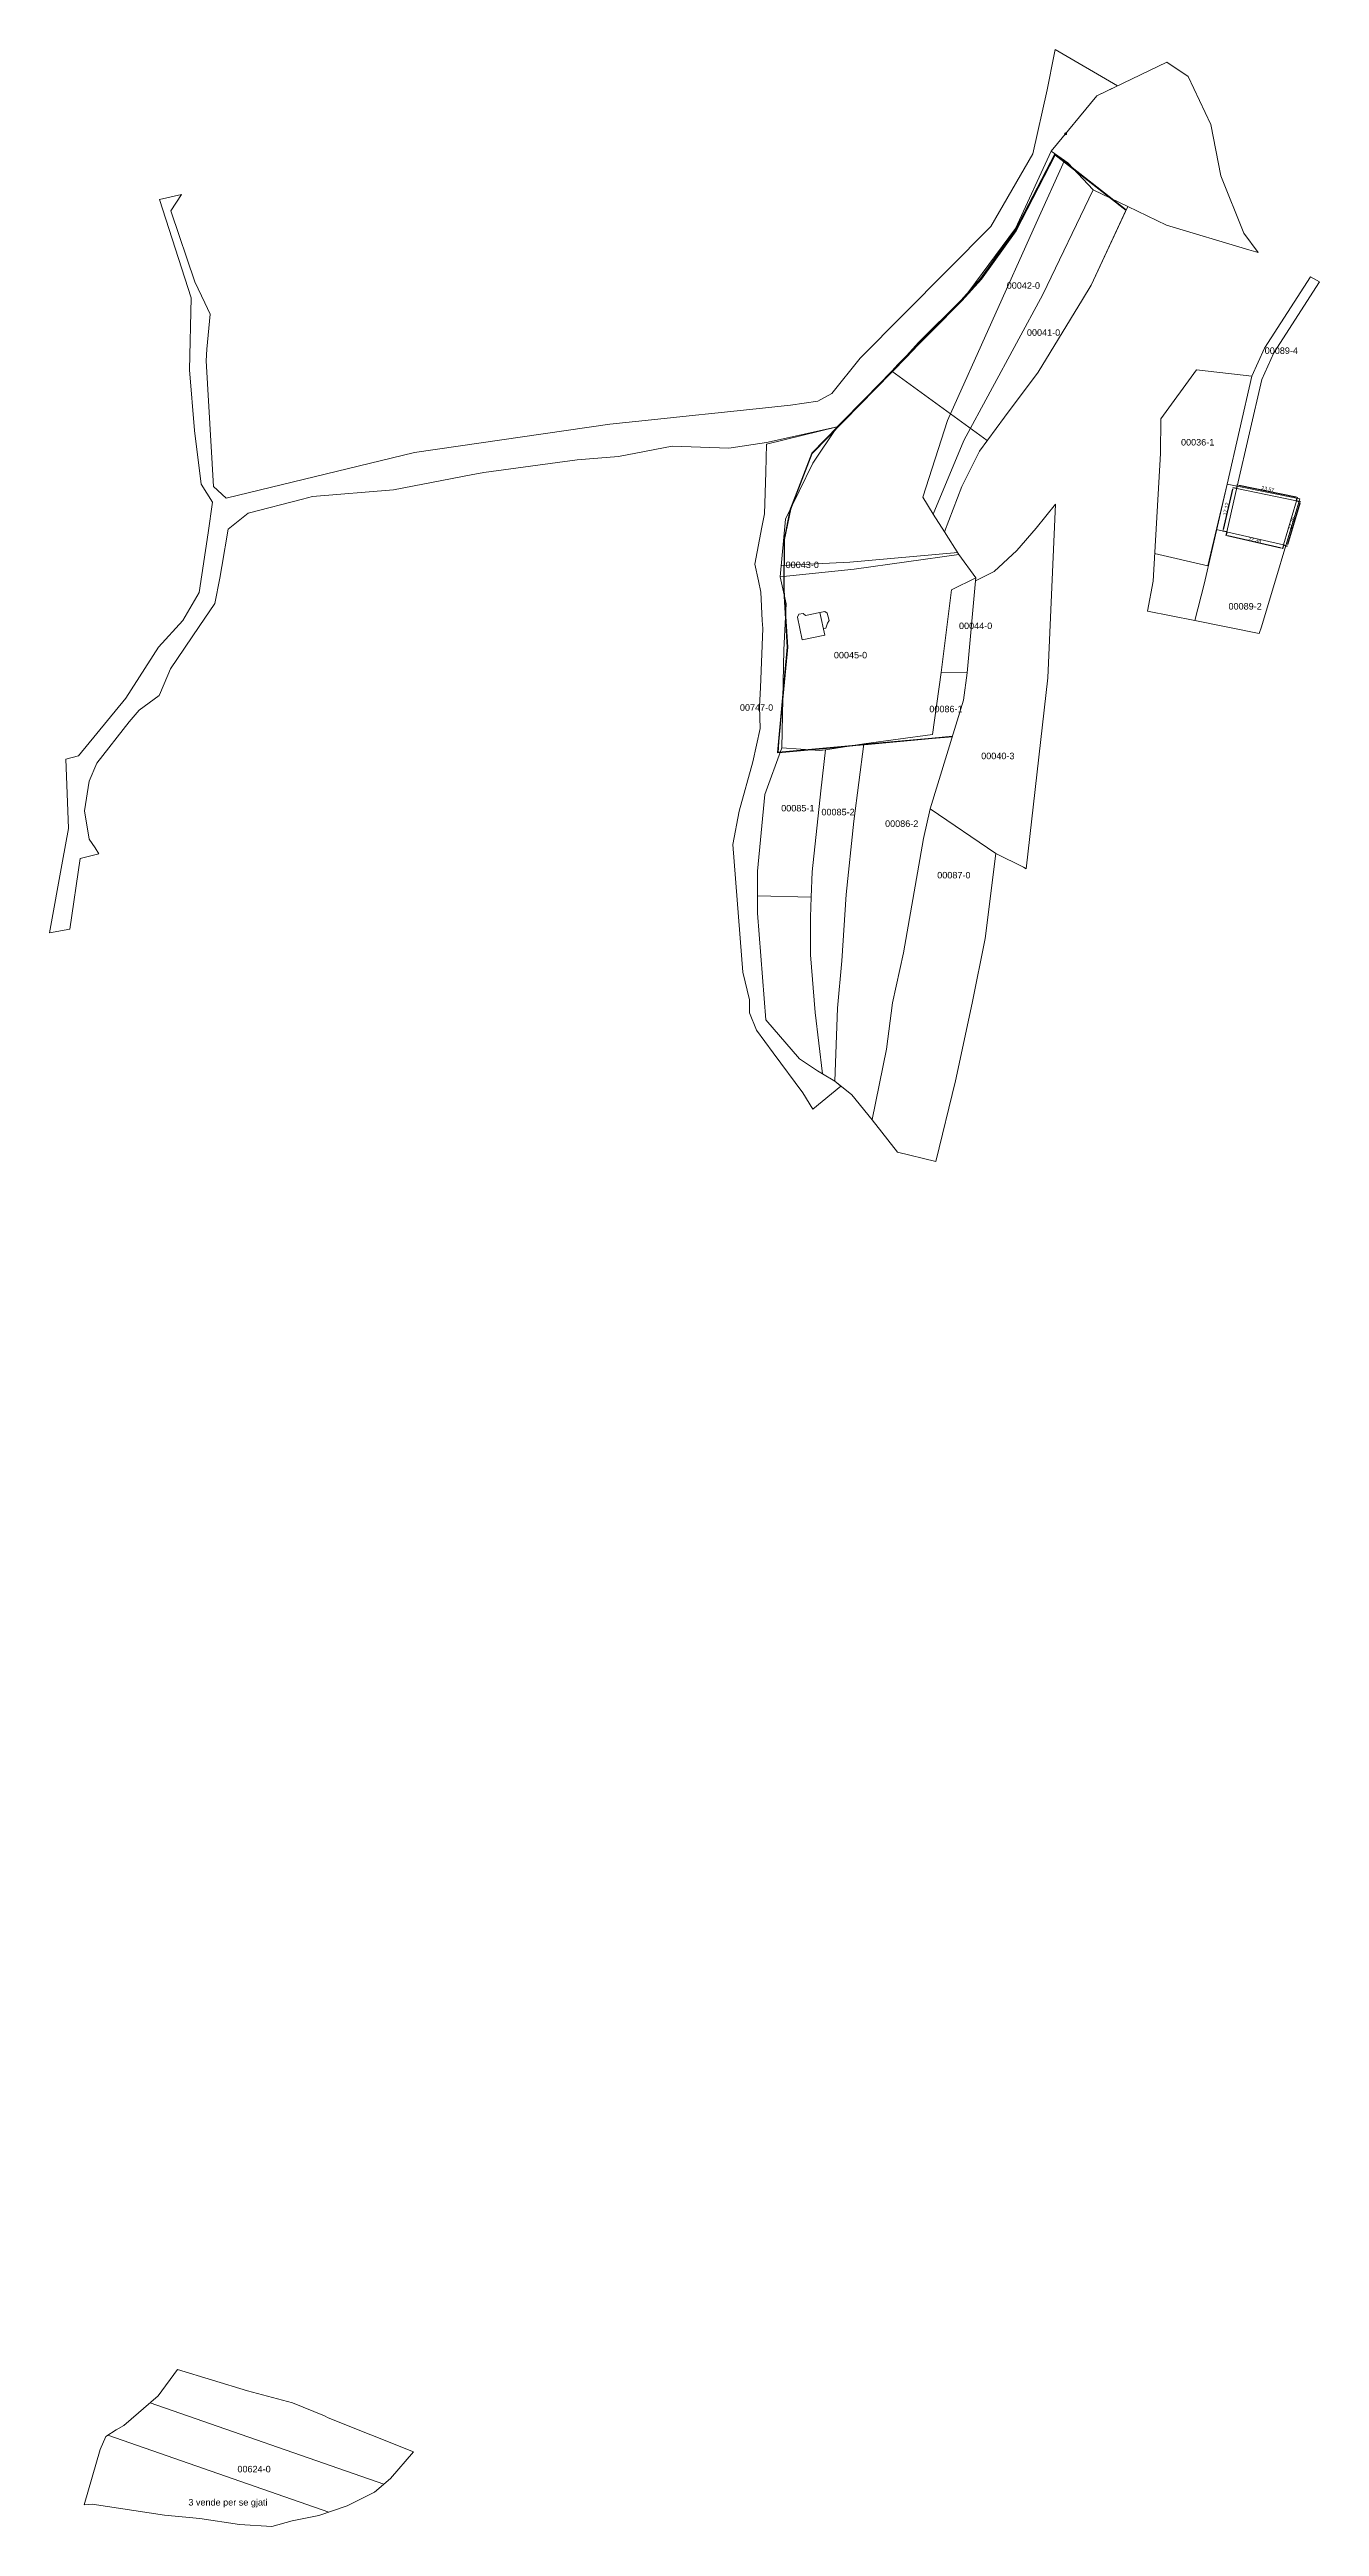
# Model space of a CAD drawing. Header units: metres. Extents: x 7508059 to 7509347, y 4690423 to 4692159.
# Drawn here: x 7508059 to 7508549, y 4690423 to 4691378 of the extents above; entities that cross this region are included whole.
import ezdxf

# ---------------------------------------------------------------- set-up
doc = ezdxf.new("R2010")
doc.units = ezdxf.units.M
doc.header["$PDMODE"] = 32
doc.header["$PDSIZE"] = 0.75
doc.layers.get('Defpoints').update_dxf_attribs({"lineweight": 0})
for name, color, linetype, lineweight in [('asfallt', 44, 'Continuous', 0), ('kati 0', 1, 'Continuous', 0), ('Kati 0 terasa', 6, 'Continuous', 0), ('muri', 32, 'Continuous', 0), ('Ndarjet', 1, 'Continuous', 0), ('Nr Parceles Baze', 7, 'Continuous', 0), ('Nr-Kojshi', 251, 'Continuous', 0), ('parc e rregulluar', 3, 'Continuous', 0), ('Parc-Kojshi', 251, 'Continuous', 0), ('Parcela Baze', 7, 'Continuous', 0), ('ParcReNet_12', 5, 'Continuous', 0), ('rregullimi', 1, 'Continuous', 0), ('YourDimensionLayer', 5, 'Continuous', 0)]:
    doc.layers.add(name, color=color, linetype=linetype, lineweight=lineweight)
doc.styles.get("Standard").update_dxf_attribs({"font": 'arial.ttf'})
doc.dimstyles.get("Standard").update_dxf_attribs({"dimtxt": 1.9, "dimasz": 1, "dimexe": 0.18, "dimexo": 0.0625, "dimgap": 0.09, "dimtad": 1, "dimzin": 0, "dimdsep": 46, "dimtxsty": 'Standard', "dimcen": 0, "dimadec": 0, "dimazin": 0, "dimtfac": 1, "dimtofl": 0, "dimtmove": 0, "dimatfit": 3, "dimfxl": 1, "dimtolj": 1, "dimtzin": 0, "dimarcsym": 0})

msp = doc.modelspace()

# ---------------------------------------------------------------- texts
at = {"layer": 'Nr Parceles Baze'}
for s, p in [('00044-0', (7508409.777, 4691154.603)), ('00045-0', (7508361.578, 4691143.312)), ('00085-1', (7508341.289, 4691084.325)), ('00085-2', (7508356.774, 4691082.828))]:
    msp.add_text(s, height=2.5, dxfattribs=at).set_placement(p)
at = {"layer": 'Nr-Kojshi'}
for s, p in [('00747-0', (7508325.38, 4691123.114)), ('00086-1', (7508398.35, 4691122.548)), ('00040-3', (7508418.332, 4691104.452)), ('00086-2', (7508381.297, 4691078.368)), ('00087-0', (7508401.4, 4691058.511))]:
    msp.add_text(s, height=2.5, dxfattribs=at).set_placement(p)
at = {"layer": 'Parcela Baze'}
for s, p in [('00042-0', (7508428.166, 4691285.769)), ('00041-0', (7508435.946, 4691267.626)), ('00089-4', (7508527.546, 4691260.653)), ('00036-1', (7508495.311, 4691225.351)), ('00043-0', (7508342.983, 4691178.109)), ('00089-2', (7508513.605, 4691162.132)), ('00624-0', (7508131.801, 4690444.199)), ('3 vende per se gjati', (7508112.902, 4690431.402))]:
    msp.add_text(s, height=2.5, dxfattribs=at).set_placement(p)

# ---------------------------------------------------------------- blocks, each defined once
blk = doc.blocks.new('*D56')
at = {"layer": 'Defpoints', "color": 0, "transparency": 16777216}
for p in [(7508539.85, 4691204.06), (7508534.74, 4691187.05), (7508536.1, 4691186.64)]:
    blk.add_point(p, dxfattribs=at)
at = {"layer": 'YourDimensionLayer', "color": 0, "lineweight": -2, "transparency": 16777216}
for p, q in [((7508541.04, 4691203.08), (7508536.27, 4691187.22)), ((7508539.89, 4691204.05), (7508541.34, 4691203.61)), ((7508534.78, 4691187.04), (7508536.23, 4691186.6))]:
    blk.add_line(p, q, dxfattribs=at)
at = {"layer": 'YourDimensionLayer', "color": 0, "transparency": 16777216}
for points in [[(7508540.94, 4691203.11), (7508541.14, 4691203.05), (7508541.21, 4691203.65)], [(7508536.18, 4691187.24), (7508536.37, 4691187.19), (7508536.1, 4691186.64)]]:
    blk.add_solid(points, dxfattribs=at)
at = {"layer": 'YourDimensionLayer', "color": 0, "transparency": 16777216, "insert": (7508537.9, 4691195.38), "char_height": 1.425, "attachment_point": 5, "rotation": 73.27839}
blk.add_mtext('\\A1;17.76', dxfattribs=at)
blk = doc.blocks.new('*D57')
at = {"layer": 'Defpoints', "color": 0, "transparency": 16777216}
for p in [(7508512.6, 4691190.66), (7508512.92, 4691192.05), (7508534.74, 4691187.05)]:
    blk.add_point(p, dxfattribs=at)
at = {"layer": 'YourDimensionLayer', "color": 0, "lineweight": -2, "transparency": 16777216}
for p, q in [((7508512.91, 4691192.01), (7508512.57, 4691190.53)), ((7508533.83, 4691185.8), (7508513.19, 4691190.53)), ((7508534.73, 4691187.01), (7508534.39, 4691185.53))]:
    blk.add_line(p, q, dxfattribs=at)
at = {"layer": 'YourDimensionLayer', "color": 0, "transparency": 16777216}
for points in [[(7508513.21, 4691190.63), (7508513.17, 4691190.43), (7508512.6, 4691190.66)], [(7508533.86, 4691185.89), (7508533.81, 4691185.7), (7508534.42, 4691185.66)]]:
    blk.add_solid(points, dxfattribs=at)
at = {"layer": 'YourDimensionLayer', "color": 0, "transparency": 16777216, "insert": (7508523.69, 4691188.94), "char_height": 1.425, "attachment_point": 5, "rotation": 347.08521}
blk.add_mtext('\\A1;22.38', dxfattribs=at)
blk = doc.blocks.new('*D58')
at = {"layer": 'Defpoints', "color": 0, "transparency": 16777216}
for p in [(7508515.36, 4691209.06), (7508516.75, 4691208.74), (7508512.92, 4691192.05)]:
    blk.add_point(p, dxfattribs=at)
at = {"layer": 'YourDimensionLayer', "color": 0, "lineweight": -2, "transparency": 16777216}
for p, q in [((7508511.67, 4691192.96), (7508515.23, 4691208.47)), ((7508516.7, 4691208.75), (7508515.23, 4691209.09)), ((7508512.88, 4691192.06), (7508511.4, 4691192.4))]:
    blk.add_line(p, q, dxfattribs=at)
at = {"layer": 'YourDimensionLayer', "color": 0, "transparency": 16777216}
for points in [[(7508515.13, 4691208.5), (7508515.32, 4691208.45), (7508515.36, 4691209.06)], [(7508511.57, 4691192.98), (7508511.76, 4691192.93), (7508511.53, 4691192.37)]]:
    blk.add_solid(points, dxfattribs=at)
at = {"layer": 'YourDimensionLayer', "color": 0, "transparency": 16777216, "insert": (7508512.68, 4691200.89), "char_height": 1.425, "attachment_point": 5, "rotation": 77.08477}
blk.add_mtext('\\A1;17.12', dxfattribs=at)
blk = doc.blocks.new('*D59')
at = {"layer": 'Defpoints', "color": 0, "transparency": 16777216}
for p in [(7508516.75, 4691208.74), (7508539.85, 4691204.06), (7508540.13, 4691205.46)]:
    blk.add_point(p, dxfattribs=at)
at = {"layer": 'YourDimensionLayer', "color": 0, "lineweight": -2, "transparency": 16777216}
for p, q in [((7508516.76, 4691208.78), (7508517.06, 4691210.27)), ((7508517.62, 4691210.02), (7508539.54, 4691205.58)), ((7508539.86, 4691204.11), (7508540.16, 4691205.59))]:
    blk.add_line(p, q, dxfattribs=at)
at = {"layer": 'YourDimensionLayer', "color": 0, "transparency": 16777216}
for points in [[(7508517.64, 4691210.11), (7508517.6, 4691209.92), (7508517.03, 4691210.14)], [(7508539.56, 4691205.68), (7508539.52, 4691205.48), (7508540.13, 4691205.46)]]:
    blk.add_solid(points, dxfattribs=at)
at = {"layer": 'YourDimensionLayer', "color": 0, "transparency": 16777216, "insert": (7508528.74, 4691208.58), "char_height": 1.425, "attachment_point": 5, "rotation": 348.55508}
blk.add_mtext('\\A1;23.57', dxfattribs=at)

# ---------------------------------------------------------------- dimensions: what is measured, and where the dimension line sits
at = {"layer": 'YourDimensionLayer'}
for p1, p2, picture, middle in [((7508512.922, 4691192.053), (7508516.748, 4691208.739), '*D58', (7508512.683, 4691200.89)), ((7508516.748, 4691208.739), (7508539.848, 4691204.062), '*D59', (7508528.739, 4691208.577)), ((7508539.848, 4691204.062), (7508534.737, 4691187.051), '*D56', (7508537.896, 4691195.375)), ((7508534.737, 4691187.051), (7508512.922, 4691192.053), '*D57', (7508523.689, 4691188.939))]:
    dim = msp.add_aligned_dim(p1=p1, p2=p2, distance=1.425, dimstyle='Standard', override={"dimscale": 0.75, "dimasz": 0.8}, dxfattribs=at)
    dim.commit()
    dim.dimension.update_dxf_attribs({"geometry": picture, "text_midpoint": middle})

# ---------------------------------------------------------------- linework, layer by layer
at = {"layer": 'asfallt', "flags": 128}
for points, elevation in [([(7508339.866, 4691106.945), (7508340.197, 4691111.237), (7508343.59, 4691147.585), (7508342.277, 4691169.526), (7508342.414, 4691189.102), (7508344.793, 4691200.879), (7508346.617, 4691205.672), (7508353.034, 4691222.349), (7508389.669, 4691259.805), (7508394.313, 4691264.835), (7508410.719, 4691281.242), (7508418.288, 4691289.603), (7508431.579, 4691308.217), (7508446.844, 4691337.695)], 666.05), ([(7508340.065, 4691106.93), (7508340.396, 4691111.22), (7508343.791, 4691147.582), (7508342.477, 4691169.531), (7508342.614, 4691189.081), (7508344.986, 4691200.823), (7508346.804, 4691205.601), (7508353.206, 4691222.239), (7508389.814, 4691259.667), (7508394.457, 4691264.696), (7508410.864, 4691281.104), (7508418.444, 4691289.477), (7508431.75, 4691308.112), (7508446.871, 4691337.312)], 666.05), ([(7508474.128, 4691315.985), (7508446.693, 4691337.404)], 658.368)]:
    msp.add_lwpolyline(points, dxfattribs=dict(at, elevation=elevation))
at = {"layer": 'kati 0', "flags": 128}
msp.add_lwpolyline([(7508350.689, 4691159.821), (7508356.215, 4691161.008), (7508358.089, 4691152.282), (7508349.381, 4691150.412), (7508347.507, 4691159.138), (7508348.068, 4691160.29), (7508349.734, 4691160.639), (7508350.698, 4691159.814)], dxfattribs=at)
at = {"layer": 'Kati 0 terasa', "flags": 128}
msp.add_lwpolyline([(7508356.215, 4691161.008), (7508358.103, 4691161.335), (7508359.042, 4691160.732), (7508359.708, 4691157.865), (7508359.071, 4691156.869), (7508358.424, 4691154.95), (7508357.556, 4691154.764)], dxfattribs=at)
at = {"layer": 'muri', "flags": 128}
for points, elevation in [([(7508407.263, 4691113.077), (7508399.382, 4691112.372), (7508373.353, 4691110.014), (7508370.048, 4691109.706), (7508361.516, 4691108.897), (7508341.613, 4691107.023), (7508339.772, 4691106.939)], 665.302), ([(7508407.243, 4691113.295), (7508399.362, 4691112.59), (7508373.333, 4691110.232), (7508370.028, 4691109.924), (7508361.495, 4691109.115), (7508341.717, 4691107.252), (7508339.855, 4691107.133)], 665.302), ([(7508339.855, 4691107.133), (7508341.717, 4691107.252)], 666.169), ([(7508341.717, 4691107.252), (7508341.737, 4691107.035)], 665.302)]:
    msp.add_lwpolyline(points, dxfattribs=dict(at, elevation=elevation))
at = {"layer": 'Ndarjet', "flags": 128}
for points, elevation in [([(7508420.601, 4691227.219), (7508383.967, 4691253.971)], 660.792), ([(7508409.388, 4691184.074), (7508367.687, 4691180.442), (7508341.513, 4691179.154)], 661.236)]:
    msp.add_lwpolyline(points, dxfattribs=dict(at, elevation=elevation))
for points in [[(7508485.141, 4691183.793), (7508505.582, 4691178.955), (7508513.05, 4691210.508)], [(7508516.774, 4691208.734), (7508539.848, 4691204.062), (7508534.737, 4691187.051), (7508508.9, 4691192.975)], [(7508516.972, 4691209.714), (7508512.922, 4691192.053)], [(7508098.165, 4690470.994), (7508188.174, 4690439.604)], [(7508081.909, 4690458.555), (7508167.002, 4690428.88)]]:
    msp.add_lwpolyline(points, dxfattribs=at)
at = {"layer": 'parc e rregulluar', "flags": 128}
msp.add_lwpolyline([(7508410.853, 4691209.567), (7508417.624, 4691223.226), (7508427.354, 4691236.275), (7508440.265, 4691253.674), (7508457.313, 4691281.623), (7508460.716, 4691287.202), (7508474.215, 4691316.171), (7508446.844, 4691337.695), (7508446.661, 4691337.824), (7508431.39, 4691308.333), (7508418.115, 4691289.742), (7508410.559, 4691281.395), (7508394.153, 4691264.988), (7508389.509, 4691259.957), (7508386.19, 4691256.564), (7508383.965, 4691253.973), (7508353.034, 4691222.349), (7508346.617, 4691205.672), (7508344.793, 4691200.879), (7508342.414, 4691189.102), (7508342.277, 4691169.526), (7508343.59, 4691147.585), (7508340.197, 4691111.237), (7508339.87, 4691106.996), (7508340.882, 4691107.089), (7508351.645, 4691108.078), (7508361.505, 4691109.006), (7508368.178, 4691109.639), (7508373.139, 4691110.104), (7508373.179, 4691110.41), (7508399.51, 4691113.941), (7508402.931, 4691137.869), (7508412.881, 4691137.761), (7508416.152, 4691173.191), (7508416.262, 4691174.389), (7508409.742, 4691183.339), (7508404.223, 4691192.058)], close=True, dxfattribs=at)
at = {"layer": 'Parc-Kojshi', "flags": 128}
for points in [[(7508221.82, 4691214.03), (7508226.729, 4691214.968), (7508262.694, 4691219.812), (7508278.57, 4691221.15), (7508299.214, 4691225.141), (7508321.074, 4691224.34), (7508335.634, 4691226.47), (7508362.824, 4691232.598), (7508410.976, 4691281.274), (7508431.497, 4691309.012), (7508445.338, 4691338.76), (7508462.929, 4691360.098), (7508470.858, 4691363.94), (7508446.792, 4691377.96), (7508446.423, 4691376.091), (7508443.729, 4691362.429), (7508438.278, 4691337.79), (7508421.997, 4691309.742), (7508371.705, 4691259.017), (7508360.725, 4691245.368), (7508355.454, 4691242.458), (7508344.854, 4691240.939), (7508329.165, 4691239.287), (7508313.277, 4691237.614), (7508308.322, 4691237.093), (7508291.334, 4691235.304), (7508275.264, 4691233.612), (7508200.055, 4691222.644), (7508127.476, 4691205.037), (7508122.556, 4691209.587), (7508119.727, 4691257.985), (7508120.069, 4691262.526), (7508121.237, 4691275.985), (7508119.191, 4691280.347), (7508115.368, 4691288.495), (7508106.26, 4691315.42), (7508106.118, 4691315.834), (7508110.288, 4691322.094), (7508101.748, 4691320.194), (7508113.946, 4691282.286), (7508113.317, 4691254.496), (7508115.217, 4691231.096), (7508117.826, 4691210.487), (7508122.256, 4691203.537), (7508120.499, 4691191.711), (7508117.086, 4691168.748), (7508110.796, 4691157.909), (7508101.346, 4691147.569), (7508088.755, 4691127.95), (7508070.615, 4691105.711), (7508065.695, 4691104.502), (7508066.349, 4691087.835), (7508066.745, 4691077.722), (7508064.466, 4691065.218), (7508059.424, 4691037.554), (7508067.274, 4691038.964), (7508071.265, 4691066.163), (7508078.465, 4691068.022), (7508076.987, 4691070.245), (7508074.735, 4691073.632), (7508072.865, 4691084.562), (7508074.735, 4691096.032), (7508077.625, 4691102.881), (7508090.155, 4691118.881), (7508094.006, 4691123.359), (7508101.594, 4691128.987), (7508102.109, 4691130.163), (7508106.075, 4691139.339), (7508117.006, 4691155.599), (7508123.136, 4691164.398), (7508124.996, 4691174.268), (7508125.753, 4691178.763), (7508128.176, 4691193.147), (7508135.906, 4691199.277), (7508156.813, 4691204.676), (7508160.686, 4691205.676), (7508191.939, 4691208.318)], [(7508506.819, 4691349.017), (7508497.999, 4691367.507), (7508489.819, 4691373.127), (7508462.929, 4691360.098), (7508445.338, 4691338.76), (7508450.398, 4691335.18), (7508451.728, 4691334.25), (7508461.488, 4691323.83), (7508474.797, 4691317.42), (7508489.737, 4691310.219), (7508521.399, 4691300.774), (7508525.037, 4691299.689), (7508519.487, 4691307.198), (7508510.668, 4691329.298)], [(7508334.931, 4691090.794), (7508341.501, 4691108.784), (7508342.282, 4691146.602), (7508343.162, 4691164.362), (7508340.882, 4691174.732), (7508342.903, 4691197.001), (7508353.434, 4691218.609), (7508362.824, 4691232.598), (7508335.617, 4691225.892), (7508335.3, 4691215.037), (7508334.833, 4691199.061), (7508333.831, 4691193.885), (7508331.063, 4691179.582), (7508332.496, 4691173.239), (7508333.482, 4691168.872), (7508334.008, 4691157.872), (7508334.152, 4691154.872), (7508333.262, 4691132.053), (7508332.942, 4691124.703), (7508333.141, 4691116.324), (7508330.351, 4691103.434), (7508325.131, 4691084.415), (7508322.671, 4691071.535), (7508326.54, 4691022.367), (7508329.09, 4691011.747), (7508329.09, 4691006.727), (7508331.78, 4691000.047), (7508338.139, 4690991.247), (7508349.629, 4690975.897), (7508353.451, 4690969.617), (7508364.315, 4690978.437), (7508361.909, 4690980.347), (7508357.205, 4690983.174), (7508355.269, 4690984.337), (7508348.319, 4690988.977), (7508335.32, 4691003.987), (7508332.16, 4691045.176), (7508332.16, 4691051.844), (7508332.161, 4691061.345)]]:
    msp.add_lwpolyline(points, close=True, dxfattribs=at)
at = {"layer": 'Parc-Kojshi'}
for points in [[(7508332.496, 4691173.239), (7508331.063, 4691179.582)], [(7508333.482, 4691168.872), (7508332.496, 4691173.239)], [(7508334.008, 4691157.872), (7508333.482, 4691168.872)], [(7508333.262, 4691132.053), (7508334.152, 4691154.872)], [(7508334.152, 4691154.872), (7508334.008, 4691157.872)], [(7508332.942, 4691124.703), (7508333.262, 4691132.053)], [(7508333.141, 4691116.324), (7508332.942, 4691124.703)], [(7508330.351, 4691103.434), (7508333.141, 4691116.324)], [(7508325.131, 4691084.415), (7508330.351, 4691103.434)], [(7508322.671, 4691071.535), (7508325.131, 4691084.415)], [(7508326.54, 4691022.367), (7508322.671, 4691071.535)], [(7508329.09, 4691011.747), (7508326.54, 4691022.367)], [(7508329.09, 4691006.727), (7508329.09, 4691011.747)], [(7508331.78, 4691000.047), (7508329.09, 4691006.727)]]:
    msp.add_lwpolyline(points, dxfattribs=at)
at = {"layer": 'Parc-Kojshi', "flags": 128}
msp.add_lwpolyline([(7508398.65, 4691085.263), (7508423.958, 4691068.162), (7508419.839, 4691035.294), (7508414.877, 4691010.456), (7508408.394, 4690980.491), (7508400.793, 4690949.455), (7508386.148, 4690953.007), (7508376.348, 4690965.447), (7508376.368, 4690965.557), (7508381.889, 4690992.706), (7508384.109, 4691010.615), (7508388.369, 4691029.875), (7508396.13, 4691073.883), (7508398.65, 4691085.263)], dxfattribs=at)
at = {"layer": 'Parcela Baze', "flags": 128}
for points in [[(7508404.223, 4691192.058), (7508409.742, 4691183.339), (7508369.332, 4691177.721), (7508340.882, 4691174.732), (7508342.903, 4691197.001), (7508353.434, 4691218.609), (7508362.824, 4691232.598), (7508410.976, 4691281.274), (7508431.497, 4691309.012), (7508445.338, 4691338.76), (7508450.398, 4691335.18), (7508439.537, 4691311.022), (7508405.344, 4691234.996), (7508395.793, 4691205.378), (7508399.873, 4691198.928), (7508404.223, 4691192.058)], [(7508461.488, 4691323.83), (7508442.066, 4691283.563), (7508411.614, 4691227.227), (7508399.873, 4691198.928), (7508395.793, 4691205.378), (7508405.344, 4691234.996), (7508439.537, 4691311.022), (7508450.398, 4691335.18), (7508451.728, 4691334.25), (7508461.488, 4691323.83)], [(7508474.797, 4691317.42), (7508460.716, 4691287.202), (7508457.313, 4691281.623), (7508440.265, 4691253.674), (7508427.354, 4691236.275), (7508417.624, 4691223.226), (7508410.853, 4691209.567), (7508404.223, 4691192.058), (7508399.873, 4691198.928), (7508411.614, 4691227.227), (7508442.066, 4691283.563), (7508461.488, 4691323.83), (7508474.797, 4691317.42)], [(7508548.635, 4691288.422), (7508531.017, 4691261.012), (7508526.404, 4691250.845), (7508516.972, 4691209.714), (7508513.05, 4691210.508), (7508522.595, 4691252.131), (7508527.495, 4691262.93), (7508545.156, 4691290.408), (7508548.635, 4691288.422)], [(7508500.591, 4691157.87), (7508482.397, 4691161.541), (7508484.522, 4691173.086), (7508487.364, 4691222.214), (7508487.534, 4691235.573), (7508501.275, 4691254.512), (7508522.595, 4691252.131), (7508513.05, 4691210.508), (7508504.212, 4691171.965), (7508500.591, 4691157.87)], [(7508416.152, 4691173.191), (7508423.38, 4691176.79), (7508432.06, 4691184.83), (7508439.53, 4691193.43), (7508446.956, 4691202.74), (7508443.961, 4691135.849), (7508435.662, 4691062.254), (7508434.606, 4691062.787), (7508423.958, 4691068.162), (7508398.65, 4691085.263), (7508411.45, 4691127.241), (7508412.881, 4691137.761), (7508416.152, 4691173.191)], [(7508513.05, 4691210.508), (7508516.972, 4691209.714), (7508541.121, 4691204.825), (7508526.292, 4691155.465), (7508525.369, 4691152.871), (7508500.591, 4691157.87), (7508504.212, 4691171.965), (7508513.05, 4691210.508)], [(7508409.742, 4691183.339), (7508416.262, 4691174.389), (7508406.882, 4691169.779), (7508402.931, 4691137.869), (7508399.51, 4691113.941), (7508373.179, 4691110.41), (7508358.345, 4691108.123), (7508356.161, 4691107.763), (7508341.501, 4691108.784), (7508342.282, 4691146.602), (7508343.162, 4691164.362), (7508340.882, 4691174.732), (7508369.332, 4691177.721), (7508409.742, 4691183.339)], [(7508402.931, 4691137.869), (7508412.881, 4691137.761), (7508411.45, 4691127.241), (7508398.65, 4691085.263), (7508396.13, 4691073.883), (7508388.369, 4691029.875), (7508384.109, 4691010.615), (7508381.889, 4690992.706), (7508376.368, 4690965.557), (7508376.348, 4690965.447), (7508368.549, 4690975.077), (7508361.909, 4690980.347), (7508362.939, 4691008.496), (7508364.619, 4691026.805), (7508366.37, 4691052.325), (7508369.22, 4691080.534), (7508373.179, 4691110.41), (7508399.51, 4691113.941), (7508402.931, 4691137.869)], [(7508358.345, 4691108.123), (7508356.509, 4691092.296), (7508353.23, 4691060.99), (7508352.886, 4691051.323), (7508332.16, 4691051.844), (7508332.161, 4691061.345), (7508334.931, 4691090.794), (7508341.501, 4691108.784), (7508356.161, 4691107.763), (7508358.345, 4691108.123)], [(7508357.205, 4690983.174), (7508354.419, 4691006.826), (7508352.558, 4691029.067), (7508352.594, 4691043.538), (7508352.886, 4691051.323), (7508353.23, 4691060.99), (7508356.509, 4691092.296), (7508358.345, 4691108.123), (7508373.179, 4691110.41), (7508369.22, 4691080.534), (7508366.37, 4691052.325), (7508364.619, 4691026.805), (7508362.939, 4691008.496), (7508361.909, 4690980.347), (7508357.205, 4690983.174)], [(7508072.794, 4690431.652), (7508078.875, 4690453.051), (7508081.095, 4690458.031), (7508085.085, 4690460.601), (7508088.035, 4690462.261), (7508101.304, 4690473.7), (7508108.655, 4690483.859), (7508135.624, 4690475.569), (7508153.004, 4690471.019), (7508165.333, 4690465.998), (7508166.783, 4690465.198), (7508199.643, 4690452.128), (7508190.773, 4690441.838), (7508184.643, 4690436.569), (7508174.123, 4690431.279), (7508163.173, 4690427.59), (7508152.833, 4690425.55), (7508145.023, 4690423.34), (7508132.613, 4690424.131), (7508117.323, 4690426.351), (7508103.694, 4690427.751), (7508075.894, 4690431.922), (7508072.794, 4690431.652)]]:
    msp.add_lwpolyline(points, dxfattribs=at)
msp.add_lwpolyline([(7508416.152, 4691173.191), (7508416.262, 4691174.389), (7508406.882, 4691169.779), (7508402.931, 4691137.869), (7508412.881, 4691137.761)], close=True, dxfattribs=at)
at = {"layer": 'Parcela Baze', "elevation": 665.302, "flags": 128}
msp.add_lwpolyline([(7508407.127, 4691113.065), (7508399.382, 4691112.372), (7508373.123, 4691109.985)], dxfattribs=at)
at = {"layer": 'ParcReNet_12', "flags": 128}
msp.add_lwpolyline([(7508402.931, 4691137.869), (7508399.51, 4691113.941), (7508373.179, 4691110.41), (7508373.139, 4691110.104), (7508368.178, 4691109.639), (7508361.505, 4691109.006), (7508351.645, 4691108.078), (7508340.882, 4691107.089), (7508341.501, 4691108.784), (7508342.282, 4691146.602), (7508343.162, 4691164.362), (7508340.882, 4691174.732), (7508342.903, 4691197.001), (7508353.434, 4691218.609), (7508362.824, 4691232.598), (7508410.976, 4691281.274), (7508431.497, 4691309.012), (7508445.338, 4691338.76), (7508450.398, 4691335.18), (7508451.728, 4691334.25), (7508461.488, 4691323.83), (7508474.797, 4691317.42), (7508460.716, 4691287.202), (7508457.313, 4691281.623), (7508440.265, 4691253.674), (7508427.354, 4691236.275), (7508417.624, 4691223.226), (7508410.853, 4691209.567), (7508404.223, 4691192.058), (7508409.742, 4691183.339), (7508416.262, 4691174.389), (7508416.152, 4691173.191), (7508412.881, 4691137.761), (7508402.931, 4691137.869), (7508402.931, 4691137.869)], dxfattribs=at)
at = {"layer": 'rregullimi', "elevation": 658.368, "flags": 128}
msp.add_lwpolyline([(7508474.215, 4691316.171), (7508446.844, 4691337.695)], dxfattribs=at)
at = {"layer": 'rregullimi', "flags": 128}
msp.add_lwpolyline([(7508340.882, 4691107.089), (7508341.726, 4691107.143), (7508351.645, 4691108.078), (7508361.505, 4691109.006), (7508368.178, 4691109.639), (7508370.038, 4691109.815), (7508373.139, 4691110.104)], dxfattribs=at)
at = {"layer": 'rregullimi'}
msp.add_point((7508450.863, 4691345.462), dxfattribs=at)

msp.set_redraw_order([(e.dxf.handle, doc.entitydb.next_handle()) for e in msp.query("TEXT MTEXT ATTDEF DIMENSION ARC_DIMENSION")])  # texts and dimensions are drawn at this point

doc.saveas('drawing.dxf')
